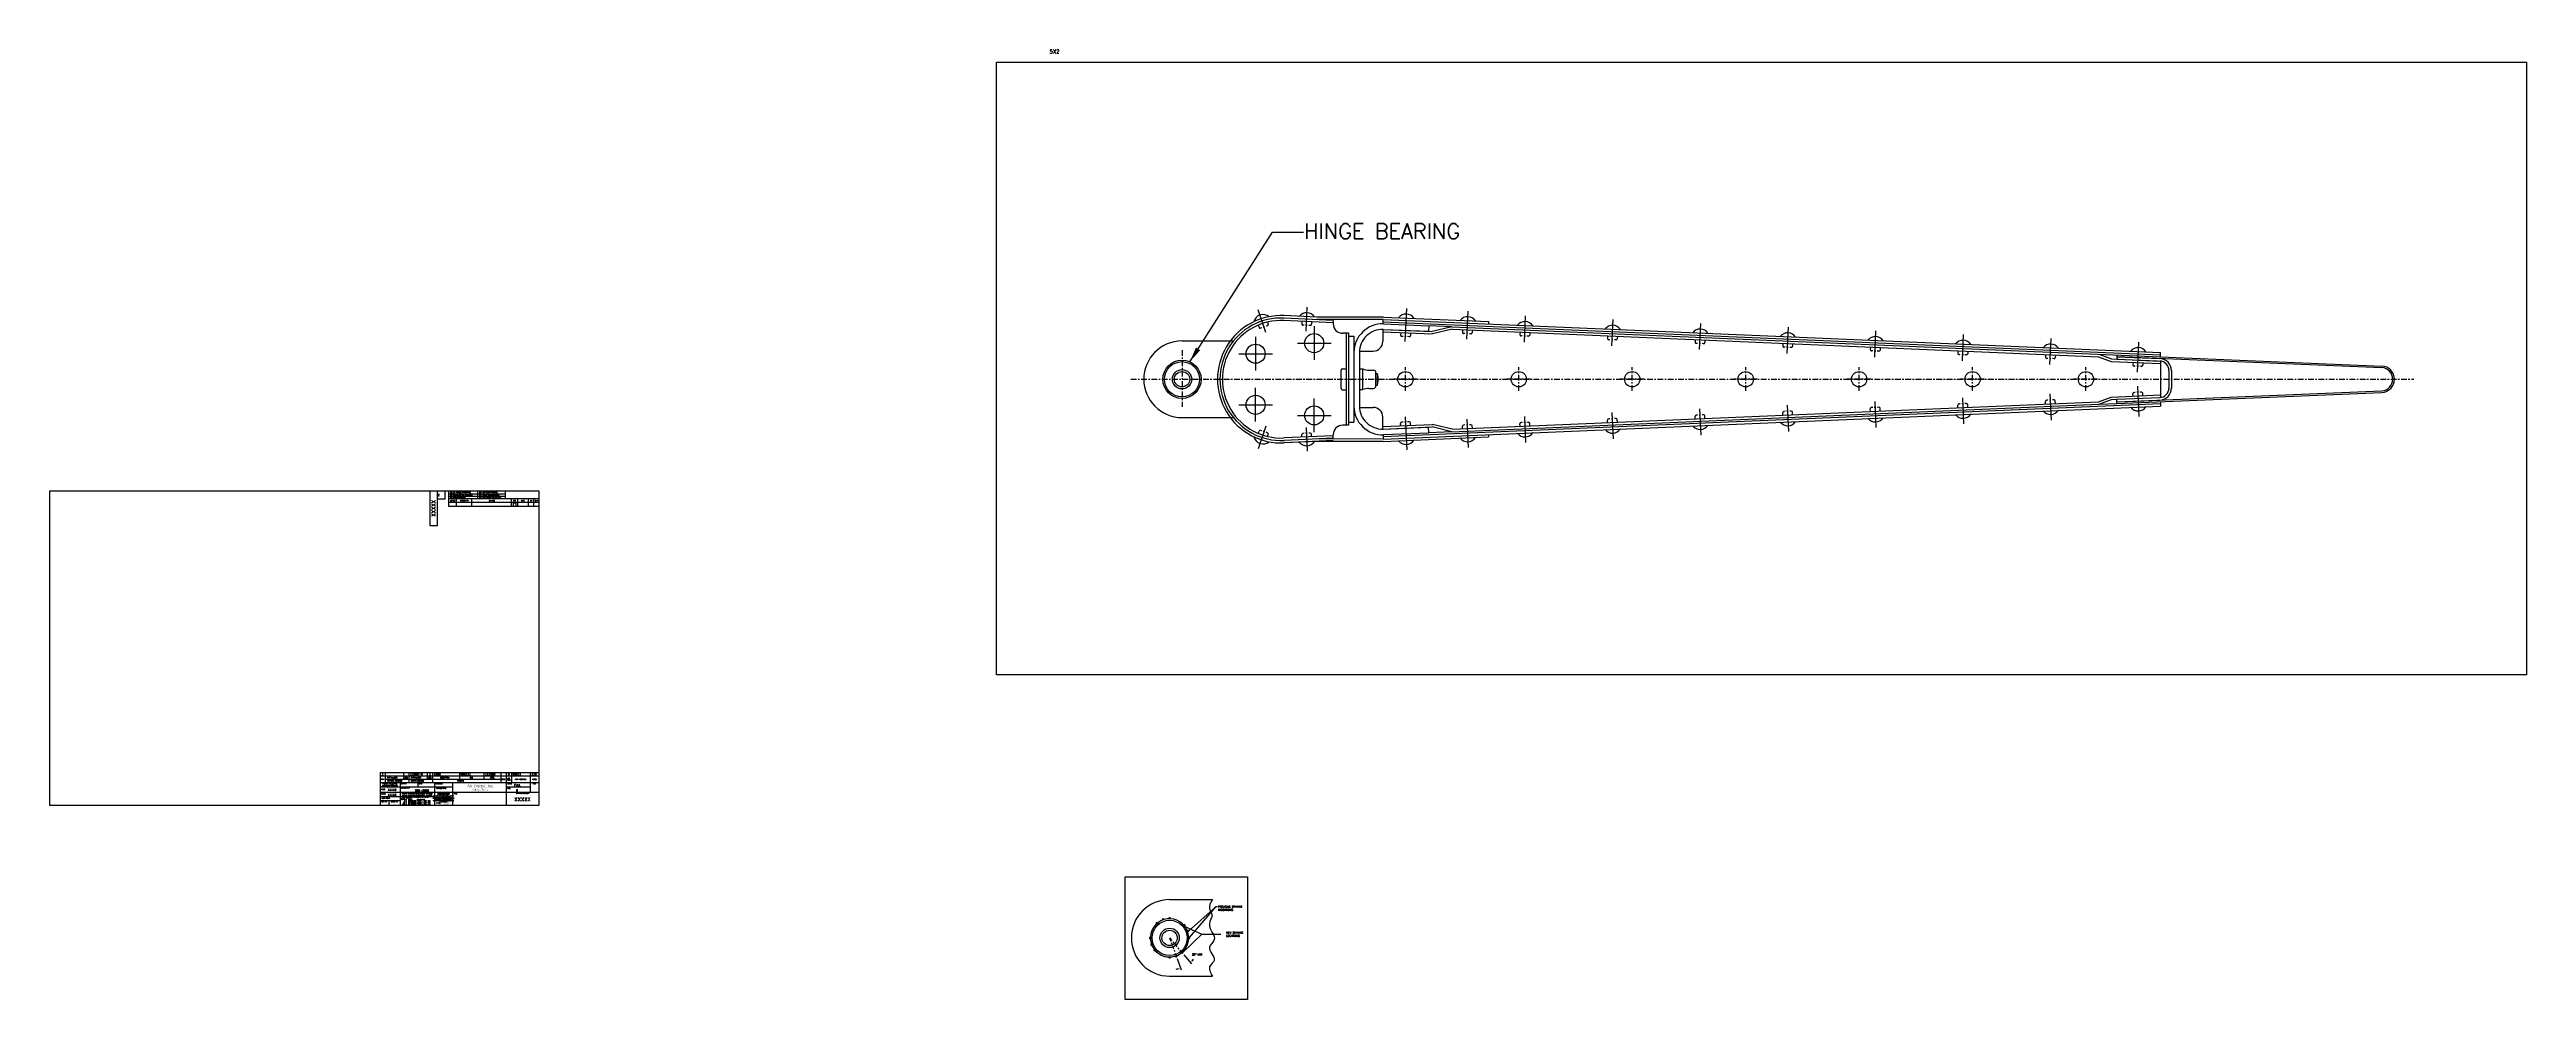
# Model space of a CAD drawing. Extents: x 0 to 162, y -13 to 49.
import ezdxf
from ezdxf.enums import TextEntityAlignment as Align

# ---------------------------------------------------------------- set-up
doc = ezdxf.new("R2010")
doc.units = 0
doc.header["$LTSCALE"] = 0.3
doc.header["$MEASUREMENT"] = 0
for name, pattern in [('CENTER', [2, 1.25, -0.25, 0.25, -0.25]), ('CENTER2', [1.125, 0.75, -0.125, 0.125, -0.125]), ('HIDDEN2', [0.1875, 0.125, -0.0625])]:
    doc.linetypes.add(name, pattern=pattern)
doc.layers.get('Defpoints').update_dxf_attribs({"linetype": 'CONTINUOUS'})
for name, color, linetype in [('1', 1, 'CONTINUOUS'), ('NOTES', 2, 'CONTINUOUS'), ('TB', 1, 'CONTINUOUS'), ('TB Border', 9, 'CONTINUOUS')]:
    doc.layers.add(name, color=color, linetype=linetype)
doc.styles.add('050', font='romans', dxfattribs={"height": 0.05})
doc.styles.add('070', font='ROMANS', dxfattribs={"height": 0.07})
doc.styles.add('130', font='ROMANS', dxfattribs={"height": 0.125})
doc.styles.add('250', font='ROMANS', dxfattribs={"height": 0.25})
doc.styles.add('AT', font='georgia.ttf', dxfattribs={"height": 0.175})
doc.styles.add('ROMANS', font='ROMANS.shx')
doc.dimstyles.new('FRACTION', dxfattribs={"dimtxt": 0.125, "dimasz": 0.15, "dimexe": 0.12, "dimexo": 0.12, "dimgap": 0.05, "dimtad": 0, "dimtih": 1, "dimtoh": 1, "dimdec": 4, "dimzin": 4, "dimdsep": 46, "dimlunit": 5, "dimtxsty": 'ROMANS', "dimcen": 0.09, "dimclrd": 6, "dimclre": 6, "dimclrt": 256, "dimadec": 0, "dimazin": 0, "dimtfac": 0.72, "dimtdec": 4, "dimtofl": 0, "dimtmove": 0, "dimatfit": 3, "dimfxl": 1, "dimfrac": 2, "dimtolj": 1, "dimtzin": 4, "dimarcsym": 0})

# ---------------------------------------------------------------- blocks, each defined once
blk = doc.blocks.new('tbn')
at = {"layer": 'TB', "color": 6}
for p, q in [((-3.42, 0.58), (-1.17, 0.58)), ((-2.68, 0.45), (-2.68, 0.03)), ((-1.17, 0.86), (-1.17, 0))]:
    blk.add_line(p, q, dxfattribs=at)
at = {"layer": 'NOTES', "insert": (-1.14, 0.42), "char_height": 0.07812, "attachment_point": 4, "style": 'ROMANS'}
blk.add_mtext_dynamic_manual_height_columns('\\pxsm0.95,qc;{\\H1.152x;PROPRIETARY\\H0.86806x;\\W0.75;\\P\\H0.64x;\\C41;THE INFORMATION SHOWN HEREIN, AND THIS DOCUMENT, ARE THE CONFIDENTIAL PROPRIETARY INTELLECTUAL PROPERTY OF AIR TRACTOR, INC. AND MAY NOT BE USED WITHOUT THE EXPRESS, WRITTEN CONSENT OF AIR TRACTOR, INC.\\P\\H0.8x;COPYRIGHT \\fArial|b0|i0|c0|p34;\\W1;©\\fMS Shell Dlg|b0|i0|c0|p0;\\W0.75; EFFECTIVE DATE ABOVE\\PBY AIR TRACTOR, INC.}', width=1.1134, gutter_width=0.781, heights=[0], dxfattribs=at)
at = {"layer": 'TB', "color": 6, "style": '050'}
for s, width, p in [('FRACTIONS', 0.8, (-3.39, 0.36)), ('1 1/2%%D', 0.9, (-2.96, 0.44)), ('1/16', 0.9, (-2.9, 0.36)), ('1/16', 0.9, (-2.9, 0.28))]:
    blk.add_text(s, height=0.05, dxfattribs=dict(at, width=width)).set_placement(p)
for s, p in [('ANGLES', (-3.36, 0.44)), ('.0000', (-3.29, 0.04)), ('.000', (-3.24, 0.12)), ('.00', (-3.2, 0.2)), ('.0', (-3.15, 0.28)), ('%%P', (-3.04, 0.44)), ('%%P', (-3.04, 0.36)), ('%%P', (-3.04, 0.28)), ('%%P', (-3.04, 0.2)), ('%%P', (-3.04, 0.12)), ('%%P', (-3.04, 0.04)), ('.030', (-2.9, 0.2)), ('.010', (-2.9, 0.12)), ('.001', (-2.9, 0.04)), ('.040 TO .1285 DIA. + .002 - .001', (-2.64, 0.27)), ('.136 TO  .228 DIA. + .003 - .001', (-2.64, 0.18)), ('.234 T0  .500 DIA. + .004 - .001', (-2.64, 0.11)), ('.515 TO  .750 DIA. + .005 - .001', (-2.64, 0.04))]:
    blk.add_text(s, height=0.05, dxfattribs=at).set_placement(p)
at = {"layer": 'TB', "color": 6, "style": '070'}
blk.add_text('EFFECTIVITY', height=0.07, dxfattribs=at).set_placement((-3.08, 1.13), align=Align.MIDDLE)
at = {"layer": 'TB', "color": 6, "style": '050'}
for s, p in [('TOLERANCES EXCEPT AS NOTED, UNITS IN INCHES', (-2.43, 0.51)), ('DRILLED HOLES', (-2.06, 0.36))]:
    blk.add_text(s, height=0.05, dxfattribs=at).set_placement(p, align=Align.CENTER)
at = {"layer": 'TB', "color": 6, "style": '070', "width": 0.85}
for s, p in [('INSTALL RIVETS PER PS129 EXCEPT AS NOTED', (-2.31, 0.79)), ('INSTALL BOLTS PER PS130 EXCEPT AS NOTED', (-2.32, 0.65))]:
    blk.add_text(s, height=0.07, dxfattribs=at).set_placement(p, align=Align.MIDDLE)
blk = doc.blocks.new('ATB')
at = {"layer": 'TB', "color": 2, "width": 3.35, "attachment_point": 2, "style": 'AT'}
for s, insert, char_height in [('Air Tractor, Inc.', (-1.68, 0.49), 0.175), ('Olney, Texas', (-1.68, 0.22), 0.125)]:
    blk.add_mtext(s, dxfattribs=dict(at, insert=insert, char_height=char_height))
blk = doc.blocks.new('*D14')
at = {"layer": 'Defpoints', "color": 0, "transparency": 16777216}
for p in [(73.21, -8.66), (73.21, -8.66), (74.05, -9.67), (73.66, -9.89), (74.15, -10.53)]:
    blk.add_point(p, dxfattribs=at)
at = {"layer": 'NOTES', "color": 6, "lineweight": -2, "transparency": 16777216}
for p, q in [((73.7, -10.01), (73.96, -10.74)), ((74.13, -9.76), (74.63, -10.36))]:
    blk.add_line(p, q, dxfattribs=at)
for start, end in [(281.793, 285.8965), (314.1035, 318.207)]:
    blk.add_arc((73.21, -8.66), 2.09, start, end, dxfattribs=at)
at = {"layer": 'NOTES', "color": 6, "transparency": 16777216}
for points in [[(73.77, -10.65), (73.79, -10.7), (73.92, -10.63)], [(74.68, -10.18), (74.65, -10.15), (74.55, -10.26)]]:
    blk.add_solid(points, dxfattribs=at)
at = {"layer": 'NOTES', "transparency": 16777216, "insert": (75, -9.74), "char_height": 0.125, "attachment_point": 5, "style": 'ROMANS'}
blk.add_mtext('\\A1;20° MIN', dxfattribs=at)

msp = doc.modelspace()

# ---------------------------------------------------------------- linework, layer by layer
at = {"layer": '1', "color": 6}
for p, q in [((82.13661, 30.97583), (82.20872, 32.52873)), ((88.5995, 30.29045), (88.70255, 32.44119)), ((79.49406, 30.88795), (79.00423, 32.36334)), ((82.65826, 31.28553), (82.65826, 29.08757)), ((92.63862, 30.44076), (92.72687, 32.28263)), ((96.39387, 30.2528), (96.47584, 31.96354)), ((102.11902, 30.00834), (102.20099, 31.71907)), ((107.84417, 29.76388), (107.92613, 31.47461)), ((113.56932, 29.51941), (113.65128, 31.23015)), ((119.29447, 29.27495), (119.37643, 30.98568)), ((77.7305, 29.49532), (79.92847, 29.49532)), ((78.82948, 30.5943), (78.82948, 28.39634)), ((81.55928, 30.18655), (83.75724, 30.18655)), ((125.01962, 29.03049), (125.10158, 30.74122)), ((130.74477, 28.78602), (130.82673, 30.49676)), ((136.45733, 28.279), (136.55188, 30.25229)), ((77.7305, 26.15777), (79.92847, 26.15777)), ((78.82948, 25.05879), (78.82948, 27.25676)), ((82.65826, 24.36757), (82.65826, 26.56553)), ((113.56932, 26.13368), (113.65128, 24.42295)), ((119.29447, 26.37814), (119.37643, 24.66741)), ((125.01962, 26.62261), (125.10158, 24.91187)), ((130.74477, 26.86707), (130.82673, 25.15634)), ((136.45733, 27.37409), (136.55188, 25.4008)), ((79.49406, 24.76514), (79.00423, 23.28976)), ((81.55928, 25.46655), (83.75724, 25.46655)), ((82.13661, 24.67726), (82.20872, 23.12436)), ((88.5995, 25.36264), (88.70255, 23.2119)), ((92.63862, 25.21233), (92.72687, 23.37046)), ((96.39387, 25.40029), (96.47584, 23.68956)), ((102.11902, 25.64475), (102.20099, 23.93402)), ((107.84417, 25.88922), (107.92613, 24.17848))]:
    msp.add_line(p, q, dxfattribs=at)
at = {"layer": '1', "color": 4}
for p, q in [((78.99945, 31.37014), (79.05096, 31.21866)), ((79.60537, 31.57619), (79.65688, 31.42471)), ((83.89084, 31.51315), (80.67637, 31.66241)), ((83.89826, 31.67298), (80.68379, 31.82224)), ((82.82389, 31.88304), (80.69121, 31.98207)), ((81.84792, 31.60337), (81.84166, 31.44349)), ((82.48743, 31.57832), (82.48117, 31.41844)), ((87.17245, 31.8889), (82.82007, 31.88304)), ((87.17266, 31.7289), (82.82029, 31.72304)), ((83.89826, 31.67298), (83.89826, 31.45055)), ((84.89826, 30.82655), (84.52226, 30.82655)), ((84.73826, 30.82655), (84.73826, 24.82655)), ((84.89826, 30.82655), (84.89826, 24.82655)), ((87.13826, 31.08178), (90.37826, 30.94441)), ((87.13826, 31.08178), (87.13826, 30.28889)), ((87.13826, 30.92163), (90.39377, 30.7836)), ((87.1573, 31.44005), (87.17266, 31.7289)), ((87.16417, 31.56912), (137.97826, 29.41466)), ((87.17266, 31.7289), (137.97826, 29.57481)), ((87.1787, 31.07924), (90.13021, 30.96021)), ((87.17944, 31.88876), (94.05826, 31.5971)), ((87.19321, 31.43895), (90.14472, 31.31992)), ((88.3143, 30.86841), (88.30804, 30.70853)), ((88.95381, 30.84336), (88.94755, 30.68348)), ((90.14472, 31.31992), (90.13021, 30.96021)), ((91.65826, 31.25046), (90.14472, 31.31992)), ((91.65826, 31.25046), (90.37826, 30.94441)), ((91.67377, 31.08966), (90.39377, 30.7836)), ((91.65826, 31.25046), (137.97826, 29.28655)), ((91.67377, 31.08966), (133.90937, 29.29892)), ((92.35429, 31.05874), (92.34803, 30.89886)), ((92.9938, 31.03369), (92.98754, 30.87381)), ((94.05826, 31.5971), (94.05826, 31.43696)), ((96.11004, 30.8995), (96.10377, 30.73962)), ((96.74955, 30.87445), (96.74328, 30.71457)), ((74.01826, 30.32655), (77.37576, 30.32655)), ((84.89826, 30.63649), (84.89826, 25.01661)), ((84.89826, 30.63649), (85.25826, 30.63649)), ((85.25826, 30.63649), (85.25826, 25.01661)), ((85.61826, 29.66489), (86.51426, 29.66489)), ((85.61826, 29.66489), (85.61826, 25.9882)), ((85.61826, 29.58046), (85.61826, 26.07263)), ((101.83519, 30.65504), (101.82892, 30.49516)), ((102.4747, 30.62999), (102.46843, 30.47011)), ((107.56033, 30.41057), (107.55407, 30.2507)), ((108.19984, 30.38552), (108.19358, 30.22565)), ((113.28548, 30.16611), (113.27922, 30.00623)), ((113.92499, 30.14106), (113.91873, 29.98118)), ((119.01063, 29.92165), (119.00437, 29.76177)), ((119.65014, 29.8966), (119.64388, 29.73672)), ((124.73578, 29.67718), (124.72952, 29.51731)), ((125.37529, 29.65213), (125.36903, 29.49226)), ((130.46093, 29.43272), (130.45467, 29.27284)), ((131.10044, 29.40767), (131.09418, 29.24779)), ((133.90937, 29.29892), (134.7499, 28.99149)), ((133.93826, 29.45784), (134.77878, 29.15041)), ((134.77878, 29.15041), (137.92545, 29.0169)), ((135.12354, 29.4092), (135.12354, 29.14574)), ((135.12354, 29.3051), (152.43158, 28.58582)), ((135.12354, 29.29584), (137.93223, 29.17675)), ((137.97826, 29.28655), (137.97826, 29.57481)), ((137.97826, 29.28655), (152.43573, 28.68573)), ((134.7499, 28.99149), (137.97826, 28.85461)), ((135.11677, 29.13598), (137.76598, 29.02366)), ((136.17422, 28.92903), (136.16795, 28.76916)), ((136.81373, 28.90398), (136.80746, 28.74411)), ((137.97826, 28.97675), (137.97826, 26.63392)), ((138.52302, 28.39346), (138.52302, 27.21801)), ((138.68302, 28.39346), (138.68302, 27.21801)), ((85.61826, 25.9882), (86.51426, 25.9882)), ((87.16417, 24.08398), (137.97826, 26.23843)), ((87.17266, 23.92419), (137.97826, 26.07829)), ((91.65826, 24.40264), (133.93826, 26.19526)), ((91.67377, 24.56344), (133.90937, 26.35417)), ((119.65014, 25.7565), (119.64388, 25.91637)), ((124.73578, 25.97591), (124.72952, 26.13579)), ((125.37529, 26.00096), (125.36903, 26.16084)), ((130.46093, 26.22037), (130.45467, 26.38025)), ((131.10044, 26.24542), (131.09418, 26.4053)), ((133.90937, 26.35417), (134.7499, 26.66161)), ((133.93826, 26.19526), (134.77878, 26.50269)), ((133.93826, 26.19526), (135.12354, 26.24791)), ((134.7499, 26.66161), (137.97826, 26.79848)), ((134.77878, 26.50269), (135.12354, 26.5173)), ((135.12354, 26.348), (152.43158, 27.06728)), ((135.12354, 26.24791), (152.43573, 26.96736)), ((135.12354, 26.5173), (137.92551, 26.62944)), ((135.12354, 26.24389), (135.12354, 26.5173)), ((135.28308, 26.35726), (137.93229, 26.46958)), ((136.17422, 26.72406), (136.16795, 26.88394)), ((136.81373, 26.74911), (136.80746, 26.90899)), ((137.97826, 26.36655), (137.97826, 26.07829)), ((74.01826, 25.32655), (77.37576, 25.32655)), ((78.99945, 24.28296), (79.05096, 24.43444)), ((84.89826, 24.82655), (84.52226, 24.82655)), ((84.89826, 25.01661), (85.25826, 25.01661)), ((87.13826, 24.57132), (87.13826, 25.3642)), ((87.13826, 24.73146), (90.39377, 24.86949)), ((87.13826, 24.73146), (90.37148, 24.86854)), ((87.13826, 24.57132), (90.37826, 24.70869)), ((87.13826, 24.57132), (90.37826, 24.70869)), ((87.1787, 24.57385), (90.13021, 24.69288)), ((87.19321, 24.21414), (90.14472, 24.33317)), ((88.3143, 24.78468), (88.30804, 24.94456)), ((88.95381, 24.80974), (88.94755, 24.96961)), ((90.14472, 24.33317), (90.13021, 24.69288)), ((91.65826, 24.40264), (90.14472, 24.33317)), ((91.65826, 24.40264), (90.37826, 24.70869)), ((91.67377, 24.56344), (90.39377, 24.86949)), ((92.35429, 24.59435), (92.34803, 24.75423)), ((92.9938, 24.6194), (92.98754, 24.77928)), ((96.11004, 24.75359), (96.10377, 24.91347)), ((96.74955, 24.77864), (96.74328, 24.93852)), ((101.83519, 24.99806), (101.82892, 25.15793)), ((102.4747, 25.02311), (102.46843, 25.18298)), ((107.56033, 25.24252), (107.55407, 25.4024)), ((108.19984, 25.26757), (108.19358, 25.42745)), ((113.28548, 25.48698), (113.27922, 25.64686)), ((113.92499, 25.51203), (113.91873, 25.67191)), ((119.01063, 25.73145), (119.00437, 25.89132)), ((79.60537, 24.0769), (79.65688, 24.22838)), ((83.89826, 24.14029), (80.67637, 23.99068)), ((83.89826, 23.98011), (80.68379, 23.83085)), ((83.90568, 23.82029), (80.69121, 23.67102)), ((82.82389, 23.77005), (80.69121, 23.67102)), ((81.84792, 24.04972), (81.84166, 24.2096)), ((82.48743, 24.07477), (82.48117, 24.23465)), ((87.17245, 23.76419), (82.82007, 23.77006)), ((87.17266, 23.92419), (82.82029, 23.93006)), ((83.89826, 23.98011), (83.89826, 24.20255)), ((87.1573, 24.21304), (87.17266, 23.92419)), ((87.17944, 23.76434), (94.05826, 24.05599)), ((94.05826, 24.21613), (94.05826, 24.05599)), ((73.2073, -6.16024), (76.00152, -6.16024)), ((73.2073, -11.16024), (76.00152, -11.16024))]:
    msp.add_line(p, q, dxfattribs=at)
at = {"layer": '1', "color": 4, "linetype": 'HIDDEN2'}
for p, q in [((79.6069, 31.32321), (79.15246, 31.16867)), ((82.3981, 31.34163), (81.91847, 31.36042)), ((92.90447, 30.797), (92.42484, 30.81579)), ((88.86448, 30.60667), (88.38485, 30.62546)), ((96.66021, 30.63777), (96.18058, 30.65655)), ((102.38536, 30.3933), (101.90573, 30.41209)), ((108.11051, 30.14884), (107.63088, 30.16763)), ((113.83566, 29.90438), (113.35603, 29.92316)), ((119.56081, 29.65991), (119.08118, 29.6787)), ((125.28596, 29.41545), (124.80633, 29.43424)), ((131.01111, 29.17099), (130.53148, 29.18977)), ((136.72439, 28.6673), (136.24476, 28.68609)), ((119.56081, 25.99318), (119.08118, 25.97439)), ((125.28596, 26.23765), (124.80633, 26.21886)), ((131.01111, 26.48211), (130.53148, 26.46332)), ((136.72439, 26.98579), (136.24476, 26.96701)), ((79.6069, 24.32988), (79.15246, 24.48442)), ((82.3981, 24.31146), (81.91847, 24.29267)), ((88.86448, 25.04642), (88.38485, 25.02763)), ((92.90447, 24.85609), (92.42484, 24.8373)), ((96.66021, 25.01533), (96.18058, 24.99654)), ((102.38536, 25.25979), (101.90573, 25.241)), ((108.11051, 25.50426), (107.63088, 25.48547)), ((113.83566, 25.74872), (113.35603, 25.72993))]:
    msp.add_line(p, q, dxfattribs=at)
at = {"layer": '1', "color": 6, "linetype": 'CENTER'}
for p, q in [((74.01826, 29.72817), (74.01826, 26.03423)), ((70.66795, 27.82655), (154.53874, 27.82655)), ((89.37632, 27.82655), (87.8317, 27.82655)), ((88.61826, 27.06849), (88.61826, 28.6131)), ((96.78965, 27.82655), (95.24503, 27.82655)), ((96.03159, 27.06849), (96.03159, 28.6131)), ((104.20298, 27.82655), (102.65837, 27.82655)), ((103.44492, 27.06849), (103.44492, 28.6131)), ((111.61632, 27.82655), (110.0717, 27.82655)), ((110.85826, 27.06849), (110.85826, 28.6131)), ((119.02965, 27.82655), (117.48503, 27.82655)), ((118.27159, 27.06849), (118.27159, 28.6131)), ((126.44298, 27.82655), (124.89837, 27.82655)), ((125.68492, 27.06849), (125.68492, 28.6131)), ((133.85632, 27.82655), (132.3117, 27.82655)), ((133.09826, 27.06849), (133.09826, 28.6131))]:
    msp.add_line(p, q, dxfattribs=at)
at = {"layer": '1', "color": 4, "linetype": 'Continuous'}
for p, q in [((84.41826, 27.22655), (84.41826, 28.42655)), ((84.49826, 28.50655), (84.73826, 28.50655)), ((85.61826, 28.50003), (85.84598, 28.50003)), ((85.84598, 27.15306), (85.84598, 28.50003)), ((86.22965, 28.42166), (86.53257, 28.42166)), ((86.69257, 27.39144), (86.69257, 28.26166)), ((86.69257, 28.20655), (86.78847, 28.20655)), ((86.78847, 27.44655), (86.78847, 28.20655)), ((86.86187, 27.82655), (86.78847, 28.20655)), ((86.78847, 27.44655), (86.86187, 27.82655)), ((84.49826, 27.14655), (84.73826, 27.14655)), ((85.61826, 27.15306), (85.84598, 27.15306)), ((86.22965, 27.23144), (86.53257, 27.23144)), ((86.69257, 27.44655), (86.78847, 27.44655))]:
    msp.add_line(p, q, dxfattribs=at)
at = {"layer": '1', "color": 4}
for centre, radius in [((82.65826, 30.18655), 0.624), ((78.82948, 29.49532), 0.624), ((74.01826, 27.82655), 1.25), ((74.01826, 27.82655), 1.15011), ((74.01826, 27.82655), 0.63098), ((74.01826, 27.82655), 0.5), ((88.61826, 27.82655), 0.5), ((96.03159, 27.82655), 0.5), ((103.44492, 27.82655), 0.5), ((110.85826, 27.82655), 0.5), ((118.27159, 27.82655), 0.5), ((125.68492, 27.82655), 0.5), ((133.09826, 27.82655), 0.5), ((78.82948, 26.15777), 0.624), ((82.65826, 25.46655), 0.624), ((73.2073, -8.66024), 1.15011), ((73.2073, -8.66024), 0.63098), ((73.2073, -8.66024), 0.5)]:
    msp.add_circle(centre, radius, dxfattribs=at)
for centre, radius, start, end in [((80.49826, 27.82655), 4.16, 87.3414332, 272.6585668), ((80.49826, 27.82655), 4, 87.3414332, 272.6585668), ((80.49826, 27.82655), 3.84, 87.3414332, 272.6585668), ((79.31135, 31.44688), 0.60905, 49.5686198, 166.7344215), ((79.1267, 31.24441), 0.08, 198.7814906, 288.7814906), ((79.58114, 31.39895), 0.08, 288.7814906, 18.7814906), ((82.16659, 31.5631), 0.60905, 32.5767253, 142.9368449), ((81.9216, 31.44036), 0.08, 177.7567851, 267.7567851), ((82.40123, 31.42157), 0.08, 267.7567851, 357.7567851), ((84.52226, 31.45055), 0.624, 180, 270), ((87.11826, 29.58046), 1.86, 88, 180), ((87.11826, 29.58046), 1.5, 88, 180), ((88.66042, 31.47556), 0.60905, 32.5767253, 142.9368449), ((92.68513, 31.30563), 0.60905, 32.5767253, 142.9368449), ((92.42797, 30.89573), 0.08, 177.7567851, 267.7567851), ((92.9076, 30.87694), 0.08, 267.7567851, 357.7567851), ((96.4341, 30.98654), 0.60905, 32.5767253, 142.9368449), ((102.15925, 30.74207), 0.60905, 32.5767253, 142.9368449), ((107.8844, 30.49761), 0.60905, 32.5767253, 142.9368449), ((113.60955, 30.25315), 0.60905, 32.5767253, 142.9368449), ((74.01826, 27.82655), 2.5, 90, 270), ((86.51426, 30.28889), 0.624, 270, 0), ((88.38798, 30.7054), 0.08, 177.7567851, 267.7567851), ((88.86761, 30.68661), 0.08, 267.7567851, 357.7567851), ((96.18371, 30.73649), 0.08, 177.7567851, 267.7567851), ((96.66334, 30.7177), 0.08, 267.7567851, 357.7567851), ((101.90886, 30.49203), 0.08, 177.7567851, 267.7567851), ((102.38849, 30.47324), 0.08, 267.7567851, 357.7567851), ((107.63401, 30.24757), 0.08, 177.7567851, 267.7567851), ((108.11364, 30.22878), 0.08, 267.7567851, 357.7567851), ((113.35916, 30.0031), 0.08, 177.7567851, 267.7567851), ((113.83879, 29.98431), 0.08, 267.7567851, 357.7567851), ((119.3347, 30.00868), 0.60905, 32.5767253, 142.9368449), ((119.08431, 29.75864), 0.08, 177.7567851, 267.7567851), ((119.56394, 29.73985), 0.08, 267.7567851, 357.7567851), ((125.05985, 29.76422), 0.60905, 32.5767253, 142.9368449), ((124.80946, 29.51418), 0.08, 177.7567851, 267.7567851), ((125.28909, 29.49539), 0.08, 267.7567851, 357.7567851), ((130.785, 29.51976), 0.60905, 32.5767253, 142.9368449), ((130.53461, 29.26971), 0.08, 177.7567851, 267.7567851), ((131.01424, 29.25092), 0.08, 267.7567851, 357.7567851), ((136.50975, 29.28666), 0.60905, 32.5767253, 142.9368449), ((137.89902, 28.39346), 0.784, 0, 87.5721831), ((136.24789, 28.76603), 0.08, 177.7567851, 267.7567851), ((136.72753, 28.74724), 0.08, 267.7567851, 357.7567851), ((137.89902, 28.39346), 0.624, 0, 87.5721831), ((152.39826, 27.82655), 0.76, 272.4972927, 87.5027073), ((152.39826, 27.82655), 0.86, 272.4972927, 87.5027073), ((87.11826, 26.06274), 1.86, 180, 272), ((87.11826, 26.07263), 1.5, 180, 272), ((86.51426, 25.3642), 0.624, 0, 90), ((119.08431, 25.89446), 0.08, 92.2432149, 182.2432149), ((119.56394, 25.91324), 0.08, 2.2432149, 92.2432149), ((124.80946, 26.13892), 0.08, 92.2432149, 182.2432149), ((125.28909, 26.15771), 0.08, 2.2432149, 92.2432149), ((130.53461, 26.38338), 0.08, 92.2432149, 182.2432149), ((131.01424, 26.40217), 0.08, 2.2432149, 92.2432149), ((136.50975, 26.36643), 0.60905, 217.0631551, 327.4232747), ((136.24789, 26.88707), 0.08, 92.2432149, 182.2432149), ((136.72753, 26.90586), 0.08, 2.2432149, 92.2432149), ((137.89908, 27.25288), 0.624, 272.4278169, 0), ((137.89908, 27.25288), 0.784, 272.4278169, 0), ((79.1267, 24.40868), 0.08, 71.2185094, 161.2185094), ((79.58114, 24.25414), 0.08, 341.2185094, 71.2185094), ((81.9216, 24.21273), 0.08, 92.2432149, 182.2432149), ((82.40123, 24.23152), 0.08, 2.2432149, 92.2432149), ((84.52226, 24.20255), 0.624, 90, 180), ((88.38798, 24.94769), 0.08, 92.2432149, 182.2432149), ((88.86761, 24.96648), 0.08, 2.2432149, 92.2432149), ((92.42797, 24.75736), 0.08, 92.2432149, 182.2432149), ((92.9076, 24.77615), 0.08, 2.2432149, 92.2432149), ((96.4341, 24.66656), 0.60905, 217.0631551, 327.4232747), ((96.18371, 24.9166), 0.08, 92.2432149, 182.2432149), ((96.66334, 24.93539), 0.08, 2.2432149, 92.2432149), ((102.15925, 24.91102), 0.60905, 217.0631551, 327.4232747), ((101.90886, 25.16107), 0.08, 92.2432149, 182.2432149), ((102.38849, 25.17985), 0.08, 2.2432149, 92.2432149), ((107.8844, 25.15548), 0.60905, 217.0631551, 327.4232747), ((107.63401, 25.40553), 0.08, 92.2432149, 182.2432149), ((108.11364, 25.42432), 0.08, 2.2432149, 92.2432149), ((113.60955, 25.39995), 0.60905, 217.0631551, 327.4232747), ((113.35916, 25.64999), 0.08, 92.2432149, 182.2432149), ((113.83879, 25.66878), 0.08, 2.2432149, 92.2432149), ((119.3347, 25.64441), 0.60905, 217.0631551, 327.4232747), ((125.05985, 25.88887), 0.60905, 217.0631551, 327.4232747), ((130.785, 26.13334), 0.60905, 217.0631551, 327.4232747), ((79.31135, 24.20622), 0.60905, 193.2655785, 310.4313802), ((82.16659, 24.08999), 0.60905, 217.0631551, 327.4232747), ((88.66042, 24.17754), 0.60905, 217.0631551, 327.4232747), ((92.68513, 24.34746), 0.60905, 217.0631551, 327.4232747), ((73.2073, -8.66024), 2.5, 90, 270), ((73.2073, -8.66024), 1.25, 37.1349125, 357.1349125), ((73.2073, -8.66024), 1.25, 132.8650875, 217.1349125), ((73.2073, -8.66024), 1.25, 357.1349125, 37.1349125), ((73.2073, -8.66024), 1.25, 222.8650875, 307.1349125)]:
    msp.add_arc(centre, radius, start, end, dxfattribs=at)
at = {"layer": '1', "color": 4, "linetype": 'Continuous'}
for centre, radius, start, end in [((84.49826, 28.42655), 0.08, 90, 180), ((86.23813, 29.44143), 1.01981, 247.3856433, 269.523733), ((86.53257, 28.26166), 0.16, 0, 90), ((84.49826, 27.22655), 0.08, 180, 270), ((86.23813, 26.21166), 1.01981, 90.476267, 112.6143567), ((86.53257, 27.39144), 0.16, 270, 360)]:
    msp.add_arc(centre, radius, start, end, dxfattribs=at)
at = {"layer": 'NOTES'}
for p, q in [((61.89027, 48.53092), (161.89027, 48.53092)), ((61.89027, 8.53092), (61.89027, 48.53092)), ((161.89027, 48.53092), (161.89027, 8.53092)), ((161.89027, 8.53092), (61.89027, 8.53092)), ((70.30095, -4.67891), (78.30095, -4.67891)), ((70.30095, -12.67891), (70.30095, -4.67891)), ((78.30095, -4.67891), (78.30095, -12.67891)), ((78.30095, -12.67891), (70.30095, -12.67891))]:
    msp.add_line(p, q, dxfattribs=at)
at = {"layer": 'NOTES', "color": 6, "linetype": 'CENTER2'}
for q in [(73.6562, -9.89358), (74.05096, -9.66567)]:
    msp.add_line((73.2073, -8.66024), q, dxfattribs=at)
at = {"layer": 'NOTES'}
for centre in [(72.40381, -7.70268), (74.16486, -7.85675), (72.24974, -9.46372), (74.01078, -9.61779)]:
    msp.add_circle(centre, 0.0625, dxfattribs=at)
for centre, start, end in [((72.77977, -7.48562), 18.5674563, 201.4325437), ((73.2073, -7.41024), 358.5674563, 181.4325437), ((74.16486, -7.85675), 308.5674563, 131.4325437), ((71.9573, -8.66024), 88.5674563, 271.4325437), ((72.03268, -9.08776), 108.5674563, 291.4325437), ((74.38192, -8.23271), 288.5674563, 111.4325437), ((74.4573, -8.66024), 268.5674563, 91.4325437), ((73.2073, -9.91024), 178.5674563, 1.4325437), ((73.63482, -9.83485), 198.5674563, 21.4325437)]:
    msp.add_arc(centre, 0.0625, start, end, dxfattribs=at)
at = {"layer": 'NOTES', "color": 4}
msp.add_spline([(76.00152, -6.16024), (75.81476, -6.75633), (75.97006, -7.14442), (75.80613, -7.75672), (76.1081, -8.82611), (75.80613, -9.25731), (76.11673, -10.12834), (75.84927, -10.48192), (76.00152, -11.16024)], degree=3, dxfattribs=at)
at = {"layer": 'TB', "color": 9}
for p, q in [((24.8495, 20.52), (24.8495, 18.27)), ((25.3495, 18.27), (25.3495, 20.52)), ((25.3495, 20.02), (25.8495, 20.02)), ((25.8495, 20.02), (25.8495, 20.52)), ((26.0995, 19.52), (26.0995, 20.52)), ((31.9995, 20.02), (26.0995, 20.02)), ((29.7995, 20.02), (29.7995, 20.52)), ((24.8495, 18.27), (25.3495, 18.27)), ((21.5995, 2.145), (21.5995, 0)), ((29.8395, 2.145), (29.8395, 0)), ((21.5995, 1.5), (31.9995, 1.5)), ((21.5995, 0.86), (31.9995, 0.86)), ((22.9195, 1.5), (22.9195, 0)), ((26.3395, 1.5), (26.3395, 0))]:
    msp.add_line(p, q, dxfattribs=at)
at = {"layer": 'TB', "color": 6}
for p, q in [((26.0995, 20.35333), (29.7995, 20.35333)), ((26.0995, 20.18667), (29.7995, 20.18667)), ((31.9995, 19.77), (26.0995, 19.77)), ((31.9995, 19.52), (26.0995, 19.52)), ((26.5995, 19.52), (26.5995, 20.02)), ((27.5995, 19.52), (27.5995, 20.02)), ((27.9995, 20.02), (27.9995, 20.52)), ((30.1995, 19.52), (30.1995, 20.02)), ((30.5995, 19.52), (30.5995, 20.02)), ((31.2995, 19.52), (31.2995, 20.02)), ((31.6495, 19.52), (31.6495, 20.02)), ((21.5995, 2.145), (31.9995, 2.145)), ((21.5995, 1.92), (31.9995, 1.92)), ((21.9395, 2.145), (21.9395, 1.5)), ((21.9395, 1.7), (29.4895, 1.7)), ((23.1395, 2.145), (23.1395, 1.7)), ((23.4895, 2.145), (23.4895, 1.5)), ((24.6895, 2.145), (24.6895, 1.7)), ((25.0395, 2.145), (25.0395, 1.5)), ((26.7895, 2.145), (26.7895, 1.7)), ((28.3895, 2.145), (28.3895, 1.7)), ((29.4895, 2.145), (29.4895, 1.5)), ((30.1895, 2.145), (30.1895, 1.5)), ((31.4195, 2.145), (31.4195, 0.86)), ((21.5995, 1.2), (26.3395, 1.2)), ((21.5995, 0.585), (22.9195, 0.585)), ((21.5995, 0.31), (22.9195, 0.31)), ((22.1695, 0.31), (22.1695, 0)), ((24.0695, 1.5), (24.0695, 1.2)), ((25.1695, 1.5), (25.1695, 1.2)), ((25.1695, 1.2), (25.1695, 0.86)), ((29.8395, 1.2), (31.4195, 1.2))]:
    msp.add_line(p, q, dxfattribs=at)
for points in [[(26.3195, 20.49), (26.1995, 20.49), (26.1995, 20.37), (26.3195, 20.37)], [(26.3195, 20.32333), (26.1995, 20.32333), (26.1995, 20.20333), (26.3195, 20.20333)], [(26.3195, 20.15667), (26.1995, 20.15667), (26.1995, 20.03667), (26.3195, 20.03667)], [(28.2195, 20.49), (28.0995, 20.49), (28.0995, 20.37), (28.2195, 20.37)], [(28.2195, 20.32333), (28.0995, 20.32333), (28.0995, 20.20333), (28.2195, 20.20333)], [(28.2195, 20.15667), (28.0995, 20.15667), (28.0995, 20.03667), (28.2195, 20.03667)], [(30.4995, 19.74), (30.2995, 19.74), (30.2995, 19.54), (30.4995, 19.54)]]:
    msp.add_lwpolyline(points, close=True, dxfattribs=at)
at = {"layer": 'TB Border', "color": 9}
msp.add_lwpolyline([(31.9995, 0), (31.9995, 20.52), (0, 20.52), (0, 0)], close=True, dxfattribs=at)

# ---------------------------------------------------------------- block references
at = {"layer": 'NOTES'}
msp.add_blockref('tbn', (26.3395, 0), dxfattribs=at)
at = {"layer": 'TB'}
msp.add_blockref('ATB', (29.8395, 0.86), dxfattribs=at)

# ---------------------------------------------------------------- texts
at = {"layer": 'NOTES', "color": 11, "style": '250'}
for s, p in [('5X2', (65.68672, 49.23434)), ('XXXXX', (30.9195, 0.39))]:
    msp.add_text(s, height=0.25, dxfattribs=at).set_placement(p, align=Align.MIDDLE)
msp.add_text('XXXXX', height=0.25, rotation=90, dxfattribs=at).set_placement((25.0995, 19.395), align=Align.MIDDLE)
at = {"layer": 'NOTES', "style": '130'}
for p in [(21.7695, 1.9675), (24.8645, 1.9675), (30.0145, 1.9675)]:
    msp.add_text('X', height=0.13, dxfattribs=at).set_placement(p, align=Align.CENTER)
for s, p in [('XXXXX-X', (23.5695, 1.9675)), ('XXXX', (25.1195, 1.9675)), ('XXXXXX', (26.8695, 1.9675)), ('XXXXXX', (28.4695, 1.9675)), ('XXXXX', (30.2695, 1.9675)), ('XXX', (31.4995, 1.9675)), ('XXXXX', (22.10601, 0.9376)), ('XXXXX', (22.10601, 0.62841)), ('XXX-XXXX', (23.88406, 0.9)), ('FULL', (30.37601, 1.26)), ('D', (30.49601, 0.89841))]:
    msp.add_text(s, height=0.13, dxfattribs=at).set_placement(p)
at = {"layer": 'NOTES', "style": 'ROMANS'}
for s, insert, char_height, attachment_point in [('HINGE BEARING', (81.99803, 37.49221), 1, 4), ('PREVIOUS STAKING \\PINDENTIONS', (76.3818, -6.55628), 0.125, 1), ('NEW STAKING\\PLOCATIONS', (76.89847, -8.42059), 0.125, 4)]:
    msp.add_mtext(s, dxfattribs=dict(at, insert=insert, char_height=char_height, attachment_point=attachment_point))
at = {"layer": 'TB', "color": 6, "style": '070'}
msp.add_text('REV', height=0.07, rotation=90, dxfattribs=at).set_placement((25.4295, 20.27), align=Align.MIDDLE)
for s, p in [('LETTER', (26.3495, 19.89)), ('EFFECTIVITY', (27.1095, 19.89)), ('CHANGE', (28.9195, 19.89)), ('REF', (30.3995, 19.89)), ('DATE', (30.9395, 19.89)), ('BY', (31.4795, 19.89)), ('CHK', (31.8295, 19.89)), ('ITEM', (21.7695, 1.7)), ('PART NUMBER', (22.3995, 1.81)), ('OPPOSITE ASSEMBLY', (22.5695, 1.6)), ('RQD.', (23.3195, 1.76)), ('NO.', (23.3195, 1.86)), ('PART NUMBER', (23.9495, 1.81)), ('SHOWN ASSEMBLY', (24.0495, 1.6)), ('RQD.', (24.8695, 1.76)), ('NO.', (24.8695, 1.86)), ('DESCRIPTION', (25.8395, 1.81)), ('MATERIAL', (26.8745, 1.6)), ('SIZE', (27.5795, 1.81)), ('SPEC.', (28.9495, 1.81)), ('ZONE', (29.6595, 1.7)), ('RQD.', (30.0295, 1.66)), ('NO.', (30.0195, 1.76)), ('NEXT ASSEMBLY ', (30.8095, 1.7)), ('MODEL', (31.6995, 1.7)), ('WELD', (21.7995, 1.04)), ('ACT. WT.', (21.8795, 0.24)), ('FINISH', (21.8295, 0.73)), ('HEAT TREAT', (21.9795, 0.45)), ('AND SHARP CORNERS', (22.2495, 1.29)), ('REMOVE ALL BURRS', (22.2395, 1.42)), ('CALC. WT.', (22.5395, 0.24)), ('DRAWN', (23.1595, 1.42)), ('DATE', (24.2595, 1.42)), ('CHECKED', (25.4595, 1.42)), ('REVISED DATE', (25.6106, 1.12)), ('TITLE', (26.5395, 0.77)), ('SIZE', (30.0295, 1.12)), ('SCALE', (30.0795, 1.42)), ('DRAWING NUMBER', (30.9195, 0.79)), ('REV', (31.6895, 1.42))]:
    msp.add_text(s, height=0.07, dxfattribs=at).set_placement(p, align=Align.MIDDLE)
for s, p in [('2', (26.2295, 20.23333)), ('3', (26.2295, 20.06667)), ('1', (26.2295, 20.4)), ('OK TO USE PARTS MADE', (26.3995, 20.4)), ('PARTS MAY BE REWORKED', (26.3995, 20.23333)), ('RECORD CHANGE', (26.3995, 20.06667)), ('4', (28.1295, 20.4)), ('5', (28.1295, 20.23333)), ('6', (28.1295, 20.06667)), ('SCRAP EXISTING PARTS', (28.2995, 20.23333)), ('NOW SHOP PRACTICE', (28.2995, 20.4)), ('MAY INSTALL ON ALL S/N', (28.2995, 20.06667))]:
    msp.add_text(s, height=0.07, dxfattribs=at).set_placement(p)

# ---------------------------------------------------------------- dimensions: what is measured, and where the dimension line sits
at = {"layer": 'NOTES'}
dim = msp.add_angular_dim_2l(base=(74.14747, -10.53227), line1=((73.2073, -8.66024), (74.05096, -9.66567)), line2=((73.2073, -8.66024), (73.6562, -9.89358)), text='<> MIN', dimstyle='FRACTION', dxfattribs=at)
dim.commit()
dim.dimension.update_dxf_attribs({"geometry": '*D14', "text_midpoint": (75.00329, -9.73859), "dimtype": 162})

# ---------------------------------------------------------------- leaders
at = {"layer": 'NOTES', "annotation_type": 0, "has_hookline": 1, "hookline_direction": 0}
for points, override, text_width in [([(74.52933, 28.96729), (79.92967, 37.42971), (81.94803, 37.42971)], {"dimasz": 1, "dimgap": 0.05, "dimtad": 0}, 11.2381), ([(74.20382, -7.90562), (75.31521, -8.42059), (76.55779, -8.42059)], {"dimgap": 0.05, "dimtad": 0}, 1.22024), ([(74.51601, -8.63882), (76.25342, -6.61878), (76.3318, -6.61878)], {"dimgap": 0.05, "dimtad": 0}, 1.73214)]:
    msp.add_leader(points, dimstyle='FRACTION', override=override, dxfattribs=dict(at, text_width=text_width))
at = {"layer": 'NOTES'}
for points in [[(74.44442, -8.21134), (76.25342, -6.61878)], [(74.07328, -9.61779), (75.31521, -8.42059)]]:
    msp.add_leader(points, dimstyle='FRACTION', override={"dimgap": 0.05, "dimtad": 0}, dxfattribs=at)

doc.saveas('drawing.dxf')
